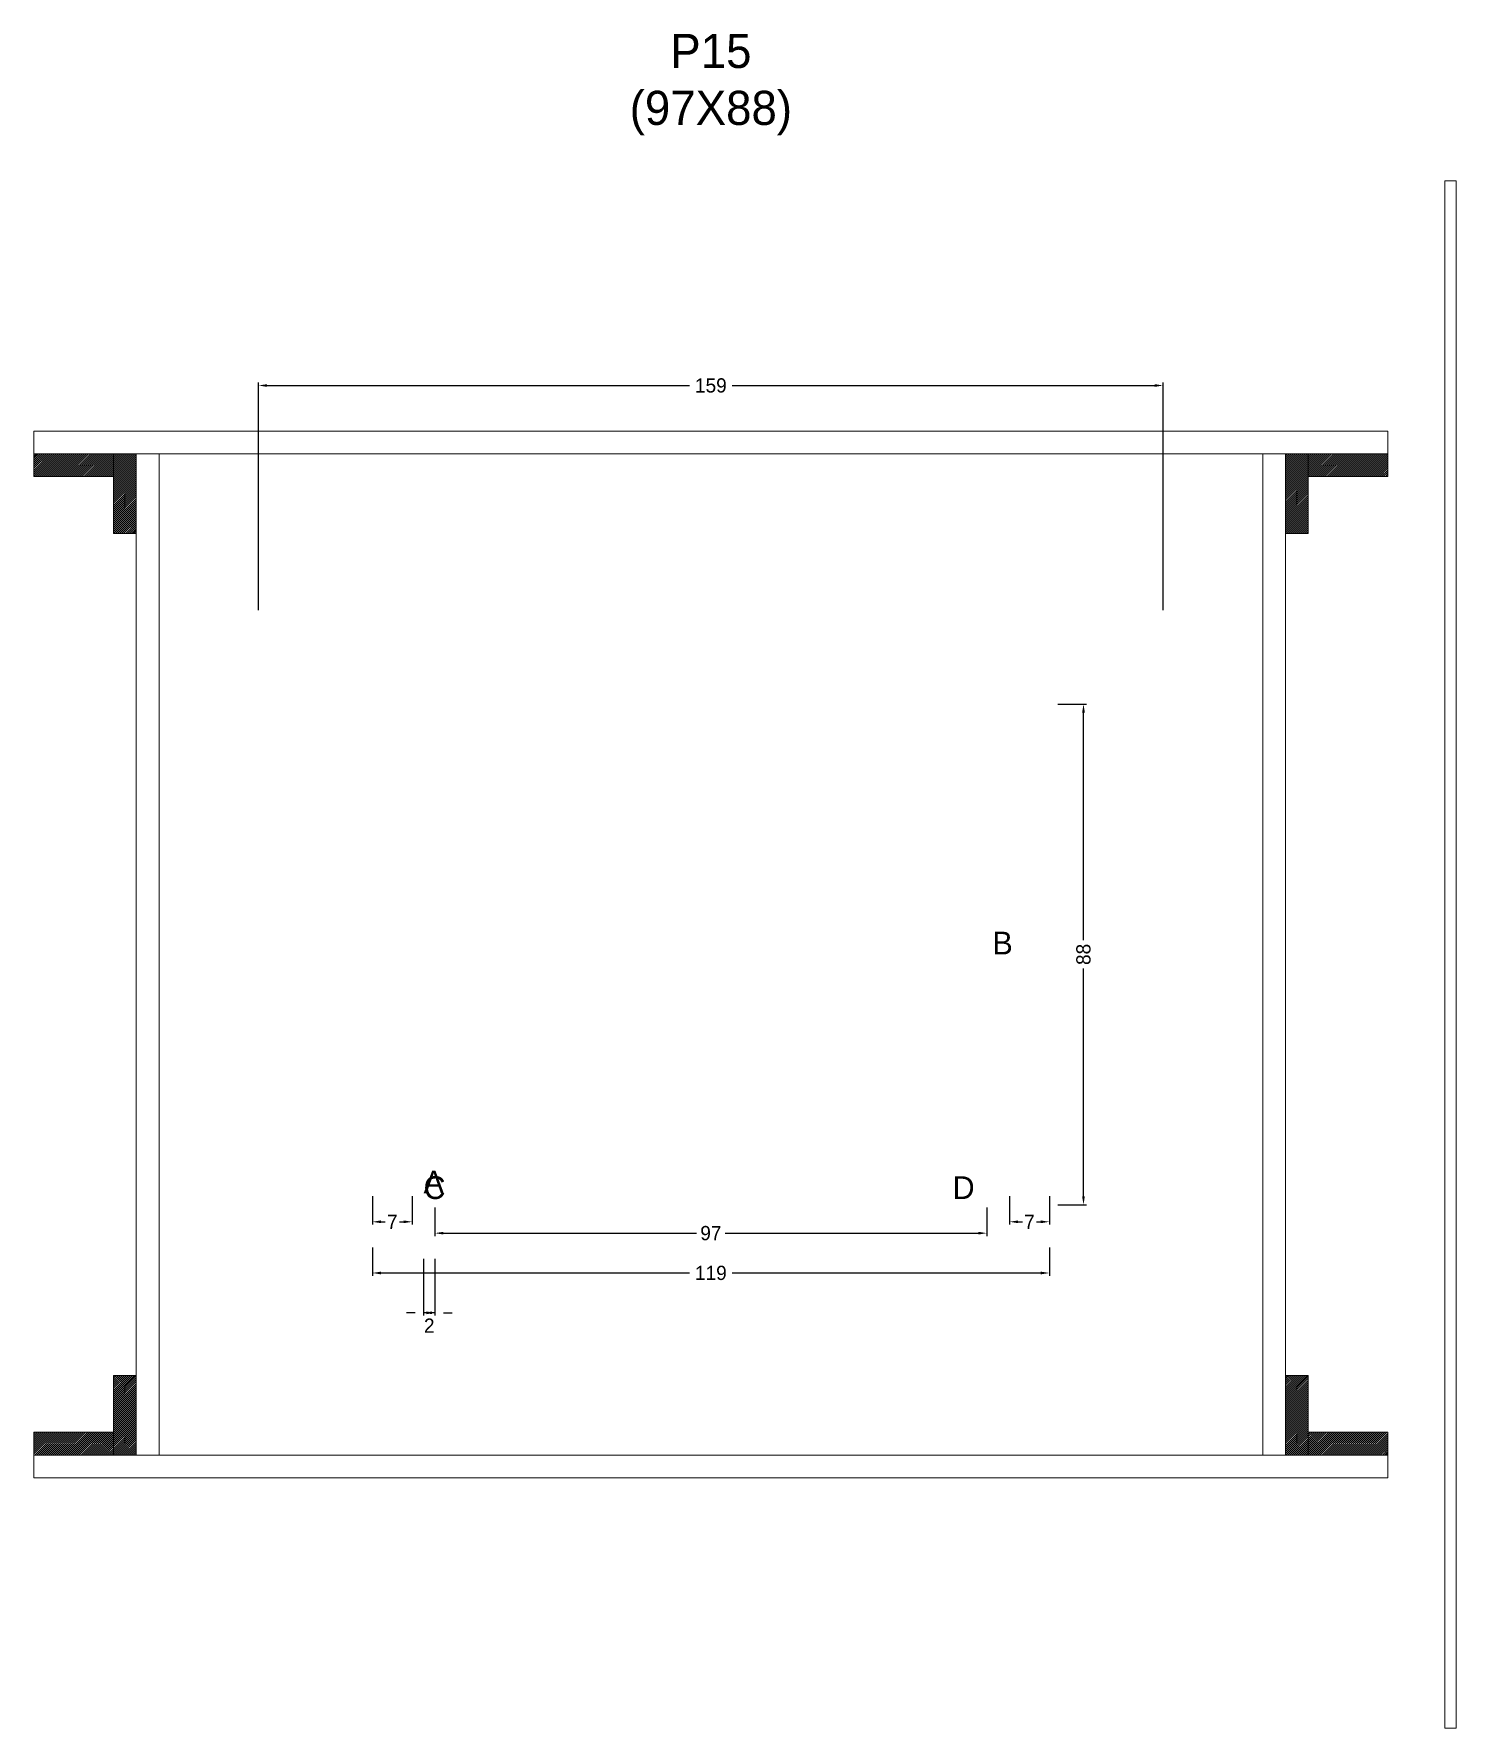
# Model space of a CAD drawing. Header units: centimetres. Extents: x -10500 to 4141, y -7986 to 295.
# Drawn here: x -119 to 131, y -5316 to -5018.2 of the extents above; entities that cross this region are included whole.
import ezdxf

# ---------------------------------------------------------------- set-up
doc = ezdxf.new("R2010")
doc.units = ezdxf.units.CM
for name, color, linetype in [('COTA', 241, 'Continuous'), ('Hachura', 251, 'Continuous'), ('NOMENCLATURA', 7, 'Continuous'), ('SARRAFO', 251, 'Continuous')]:
    doc.layers.add(name, color=color, linetype=linetype)
doc.dimstyles.new('cotax2', dxfattribs={"dimtxt": 2.5, "dimasz": 1.5, "dimexe": 0.5, "dimexo": 0.5, "dimgap": 0.5, "dimtad": 1, "dimcen": 2.5, "dimazin": 3, "dimtfac": 1, "dimtmove": 0, "dimatfit": 3})

msp = doc.modelspace()

# ---------------------------------------------------------------- texts
at = {"layer": 'NOMENCLATURA'}
for s, p in [('B', (49.5, -5180)), ('A', (-50.5, -5222)), ('C', (-50.5, -5223)), ('D', (42.5, -5223))]:
    msp.add_text(s, height=4, dxfattribs=at).set_placement(p)
at = {"layer": 'NOMENCLATURA', "insert": (0, -5036), "char_height": 6, "attachment_point": 8}
msp.add_mtext('P15\\P(97X88)', dxfattribs=at)

# ---------------------------------------------------------------- blocks, each defined once
blk = doc.blocks.new('_CLOSEDFILLED')
at = {"color": 0, "linetype": 'BYBLOCK'}
blk.add_solid([(-1, 0.16), (0, 0), (-1, -0.16)], dxfattribs=at)
blk = doc.blocks.new('*D378')
for p, q in [((-59.5, -5231.5), (-59.5, -5236.5)), ((59.5, -5231.5), (59.5, -5236.5)), ((-58, -5236), (-3.75, -5236)), ((3.75, -5236), (58, -5236))]:
    blk.add_line(p, q)
at = {"layer": 'Defpoints'}
for p in [(-59.5, -5231), (59.5, -5231), (-59.5, -5236)]:
    blk.add_point(p, dxfattribs=at)
at = {"layer": 'COTA', "xscale": 1.5, "yscale": 1.5, "rotation": 180}
blk.add_blockref('_CLOSEDFILLED', (-59.5, -5236), dxfattribs=at)
at = {"layer": 'COTA', "xscale": 1.5, "yscale": 1.5}
blk.add_blockref('_CLOSEDFILLED', (59.5, -5236), dxfattribs=at)
at = {"layer": 'COTA', "insert": (0, -5236), "char_height": 2.5, "attachment_point": 5}
blk.add_mtext('119', dxfattribs=at)
blk = doc.blocks.new('*D379')
for p, q in [((-48.5, -5224.5), (-48.5, -5229.5)), ((48.5, -5224.5), (48.5, -5229.5)), ((-47, -5229), (-2.5, -5229)), ((2.5, -5229), (47, -5229))]:
    blk.add_line(p, q)
at = {"layer": 'Defpoints'}
for p in [(-48.5, -5224), (48.5, -5224), (-48.5, -5229)]:
    blk.add_point(p, dxfattribs=at)
at = {"layer": 'COTA', "xscale": 1.5, "yscale": 1.5, "rotation": 180}
blk.add_blockref('_CLOSEDFILLED', (-48.5, -5229), dxfattribs=at)
at = {"layer": 'COTA', "xscale": 1.5, "yscale": 1.5}
blk.add_blockref('_CLOSEDFILLED', (48.5, -5229), dxfattribs=at)
at = {"layer": 'COTA', "insert": (0, -5229), "char_height": 2.5, "attachment_point": 5}
blk.add_mtext('97', dxfattribs=at)
blk = doc.blocks.new('*D380')
for p, q in [((61, -5136), (66, -5136)), ((65.5, -5177.5), (65.5, -5137.5)), ((65.5, -5222.5), (65.5, -5182.5)), ((61, -5224), (66, -5224))]:
    blk.add_line(p, q)
at = {"layer": 'Defpoints'}
for p in [(60.5, -5136), (60.5, -5224), (65.5, -5224)]:
    blk.add_point(p, dxfattribs=at)
at = {"layer": 'COTA', "xscale": 1.5, "yscale": 1.5}
for p, rotation in [((65.5, -5136), 90), ((65.5, -5224), 270)]:
    blk.add_blockref('_CLOSEDFILLED', p, dxfattribs=dict(at, rotation=rotation))
at = {"layer": 'COTA', "insert": (65.5, -5180), "char_height": 2.5, "attachment_point": 5, "rotation": 90}
blk.add_mtext('88', dxfattribs=at)
blk = doc.blocks.new('*D381')
for p, q in [((-59.5, -5222.5), (-59.5, -5227.5)), ((-52.5, -5222.5), (-52.5, -5227.5)), ((-58, -5227), (-57.25, -5227)), ((-54.75, -5227), (-54, -5227))]:
    blk.add_line(p, q)
at = {"layer": 'Defpoints'}
for p in [(-59.5, -5222), (-52.5, -5222), (-59.5, -5227)]:
    blk.add_point(p, dxfattribs=at)
at = {"layer": 'COTA', "xscale": 1.5, "yscale": 1.5, "rotation": 180}
blk.add_blockref('_CLOSEDFILLED', (-59.5, -5227), dxfattribs=at)
at = {"layer": 'COTA', "xscale": 1.5, "yscale": 1.5}
blk.add_blockref('_CLOSEDFILLED', (-52.5, -5227), dxfattribs=at)
at = {"layer": 'COTA', "insert": (-56, -5227), "char_height": 2.5, "attachment_point": 5}
blk.add_mtext('7', dxfattribs=at)
blk = doc.blocks.new('*D382')
for p, q in [((52.5, -5222.5), (52.5, -5227.5)), ((59.5, -5222.5), (59.5, -5227.5)), ((54, -5227), (54.75, -5227)), ((57.25, -5227), (58, -5227))]:
    blk.add_line(p, q)
at = {"layer": 'Defpoints'}
for p in [(52.5, -5222), (59.5, -5222), (52.5, -5227)]:
    blk.add_point(p, dxfattribs=at)
at = {"layer": 'COTA', "xscale": 1.5, "yscale": 1.5, "rotation": 180}
blk.add_blockref('_CLOSEDFILLED', (52.5, -5227), dxfattribs=at)
at = {"layer": 'COTA', "xscale": 1.5, "yscale": 1.5}
blk.add_blockref('_CLOSEDFILLED', (59.5, -5227), dxfattribs=at)
at = {"layer": 'COTA', "insert": (56, -5227), "char_height": 2.5, "attachment_point": 5}
blk.add_mtext('7', dxfattribs=at)
blk = doc.blocks.new('*D383')
for p, q in [((-79.5, -5119.5), (-79.5, -5079.5)), ((-78, -5080), (-3.75, -5080)), ((3.75, -5080), (78, -5080)), ((79.5, -5119.5), (79.5, -5079.5))]:
    blk.add_line(p, q)
at = {"layer": 'Defpoints'}
for p in [(-79.5, -5080), (-79.5, -5120), (79.5, -5120)]:
    blk.add_point(p, dxfattribs=at)
at = {"layer": 'COTA', "xscale": 1.5, "yscale": 1.5, "rotation": 180}
blk.add_blockref('_CLOSEDFILLED', (-79.5, -5080), dxfattribs=at)
at = {"layer": 'COTA', "xscale": 1.5, "yscale": 1.5}
blk.add_blockref('_CLOSEDFILLED', (79.5, -5080), dxfattribs=at)
at = {"layer": 'COTA', "insert": (0, -5080), "char_height": 2.5, "attachment_point": 5}
blk.add_mtext('159', dxfattribs=at)

# ---------------------------------------------------------------- dimensions: what is measured, and where the dimension line sits
at = {"layer": 'COTA'}
for base, p1, p2, picture, middle in [((-79.5, -5080), (-79.5, -5120), (79.5, -5120), '*D383', (0, -5080)), ((-59.5, -5227), (-59.5, -5222), (-52.5, -5222), '*D381', (-56, -5227)), ((52.5, -5227), (52.5, -5222), (59.5, -5222), '*D382', (56, -5227)), ((-48.5, -5229), (-48.5, -5224), (48.5, -5224), '*D379', (0, -5229)), ((-59.5, -5236), (-59.5, -5231), (59.5, -5231), '*D378', (0, -5236))]:
    dim = msp.add_linear_dim(base=base, p1=p1, p2=p2, dimstyle='cotax2', dxfattribs=at)
    dim.commit()
    dim.dimension.update_dxf_attribs({"geometry": picture, "text_midpoint": middle})
dim = msp.add_linear_dim(base=(65.5, -5224), p1=(60.5, -5224), p2=(60.5, -5136), angle=90, dimstyle='cotax2', dxfattribs=at)
dim.commit()
dim.dimension.update_dxf_attribs({"geometry": '*D380', "text_midpoint": (65.5, -5180)})
msp.add_linear_dim(base=(-48.5, -5243), p1=(-48.5, -5233), p2=(-50.5, -5233), dimstyle='cotax2', dxfattribs=at).render()

# ---------------------------------------------------------------- hatches: boundary and pattern name
at = {"layer": 'SARRAFO'}
h = msp.add_hatch(dxfattribs=at)
h.set_pattern_fill('SOLID', scale=2)
h.paths.add_polyline_path([(-119, -5096), (-105, -5096), (-105, -5092), (-119, -5092)])
h = msp.add_hatch(dxfattribs=at)
h.set_pattern_fill('SOLID', scale=2)
h.paths.add_polyline_path([(-105, -5106), (-101, -5106), (-101, -5092), (-105, -5092)])
h = msp.add_hatch(dxfattribs=at)
h.set_pattern_fill('SOLID', scale=2)
h.paths.add_polyline_path([(101, -5106), (105, -5106), (105, -5092), (101, -5092)])
h = msp.add_hatch(dxfattribs=at)
h.set_pattern_fill('SOLID', scale=2)
h.paths.add_polyline_path([(105, -5096), (119, -5096), (119, -5092), (105, -5092)])
h = msp.add_hatch(dxfattribs=at)
h.set_pattern_fill('SOLID', scale=2)
h.paths.add_polyline_path([(-105, -5268), (-101, -5268), (-101, -5254), (-105, -5254)])
h = msp.add_hatch(dxfattribs=at)
h.set_pattern_fill('SOLID', scale=2)
h.paths.add_polyline_path([(101, -5268), (105, -5268), (105, -5254), (101, -5254)])
h = msp.add_hatch(dxfattribs=at)
h.set_pattern_fill('SOLID', scale=2)
h.paths.add_polyline_path([(-119, -5268), (-105, -5268), (-105, -5264), (-119, -5264)])
h = msp.add_hatch(dxfattribs=at)
h.set_pattern_fill('SOLID', scale=2)
h.paths.add_polyline_path([(105, -5268), (119, -5268), (119, -5264), (105, -5264)])

# ---------------------------------------------------------------- linework, layer by layer
at = {"layer": 'Hachura', "lineweight": 13}
msp.add_lwpolyline([(129, -5316), (131, -5316), (131, -5044), (129, -5044)], close=True, dxfattribs=at)
at = {"layer": 'Hachura', "lineweight": 18}
for points in [[(-119, -5092), (119, -5092), (119, -5088), (-119, -5088)], [(-101, -5268), (-97, -5268), (-97, -5092), (-101, -5092)], [(97, -5268), (101, -5268), (101, -5092), (97, -5092)], [(-119, -5272), (119, -5272), (119, -5268), (-119, -5268)]]:
    msp.add_lwpolyline(points, close=True, dxfattribs=at)
at = {"layer": 'SARRAFO', "lineweight": 13}
for points in [[(-119, -5096), (-105, -5096), (-105, -5092), (-119, -5092)], [(-105, -5106), (-101, -5106), (-101, -5092), (-105, -5092)], [(101, -5106), (105, -5106), (105, -5092), (101, -5092)], [(105, -5096), (119, -5096), (119, -5092), (105, -5092)], [(-105, -5268), (-101, -5268), (-101, -5254), (-105, -5254)], [(101, -5268), (105, -5268), (105, -5254), (101, -5254)], [(-119, -5268), (-105, -5268), (-105, -5264), (-119, -5264)], [(105, -5268), (119, -5268), (119, -5264), (105, -5264)]]:
    msp.add_lwpolyline(points, close=True, dxfattribs=at)

msp.set_redraw_order([(e.dxf.handle, doc.entitydb.next_handle()) for e in msp.query("TEXT MTEXT ATTDEF DIMENSION ARC_DIMENSION")])  # texts and dimensions are drawn at this point

doc.saveas('drawing.dxf')
